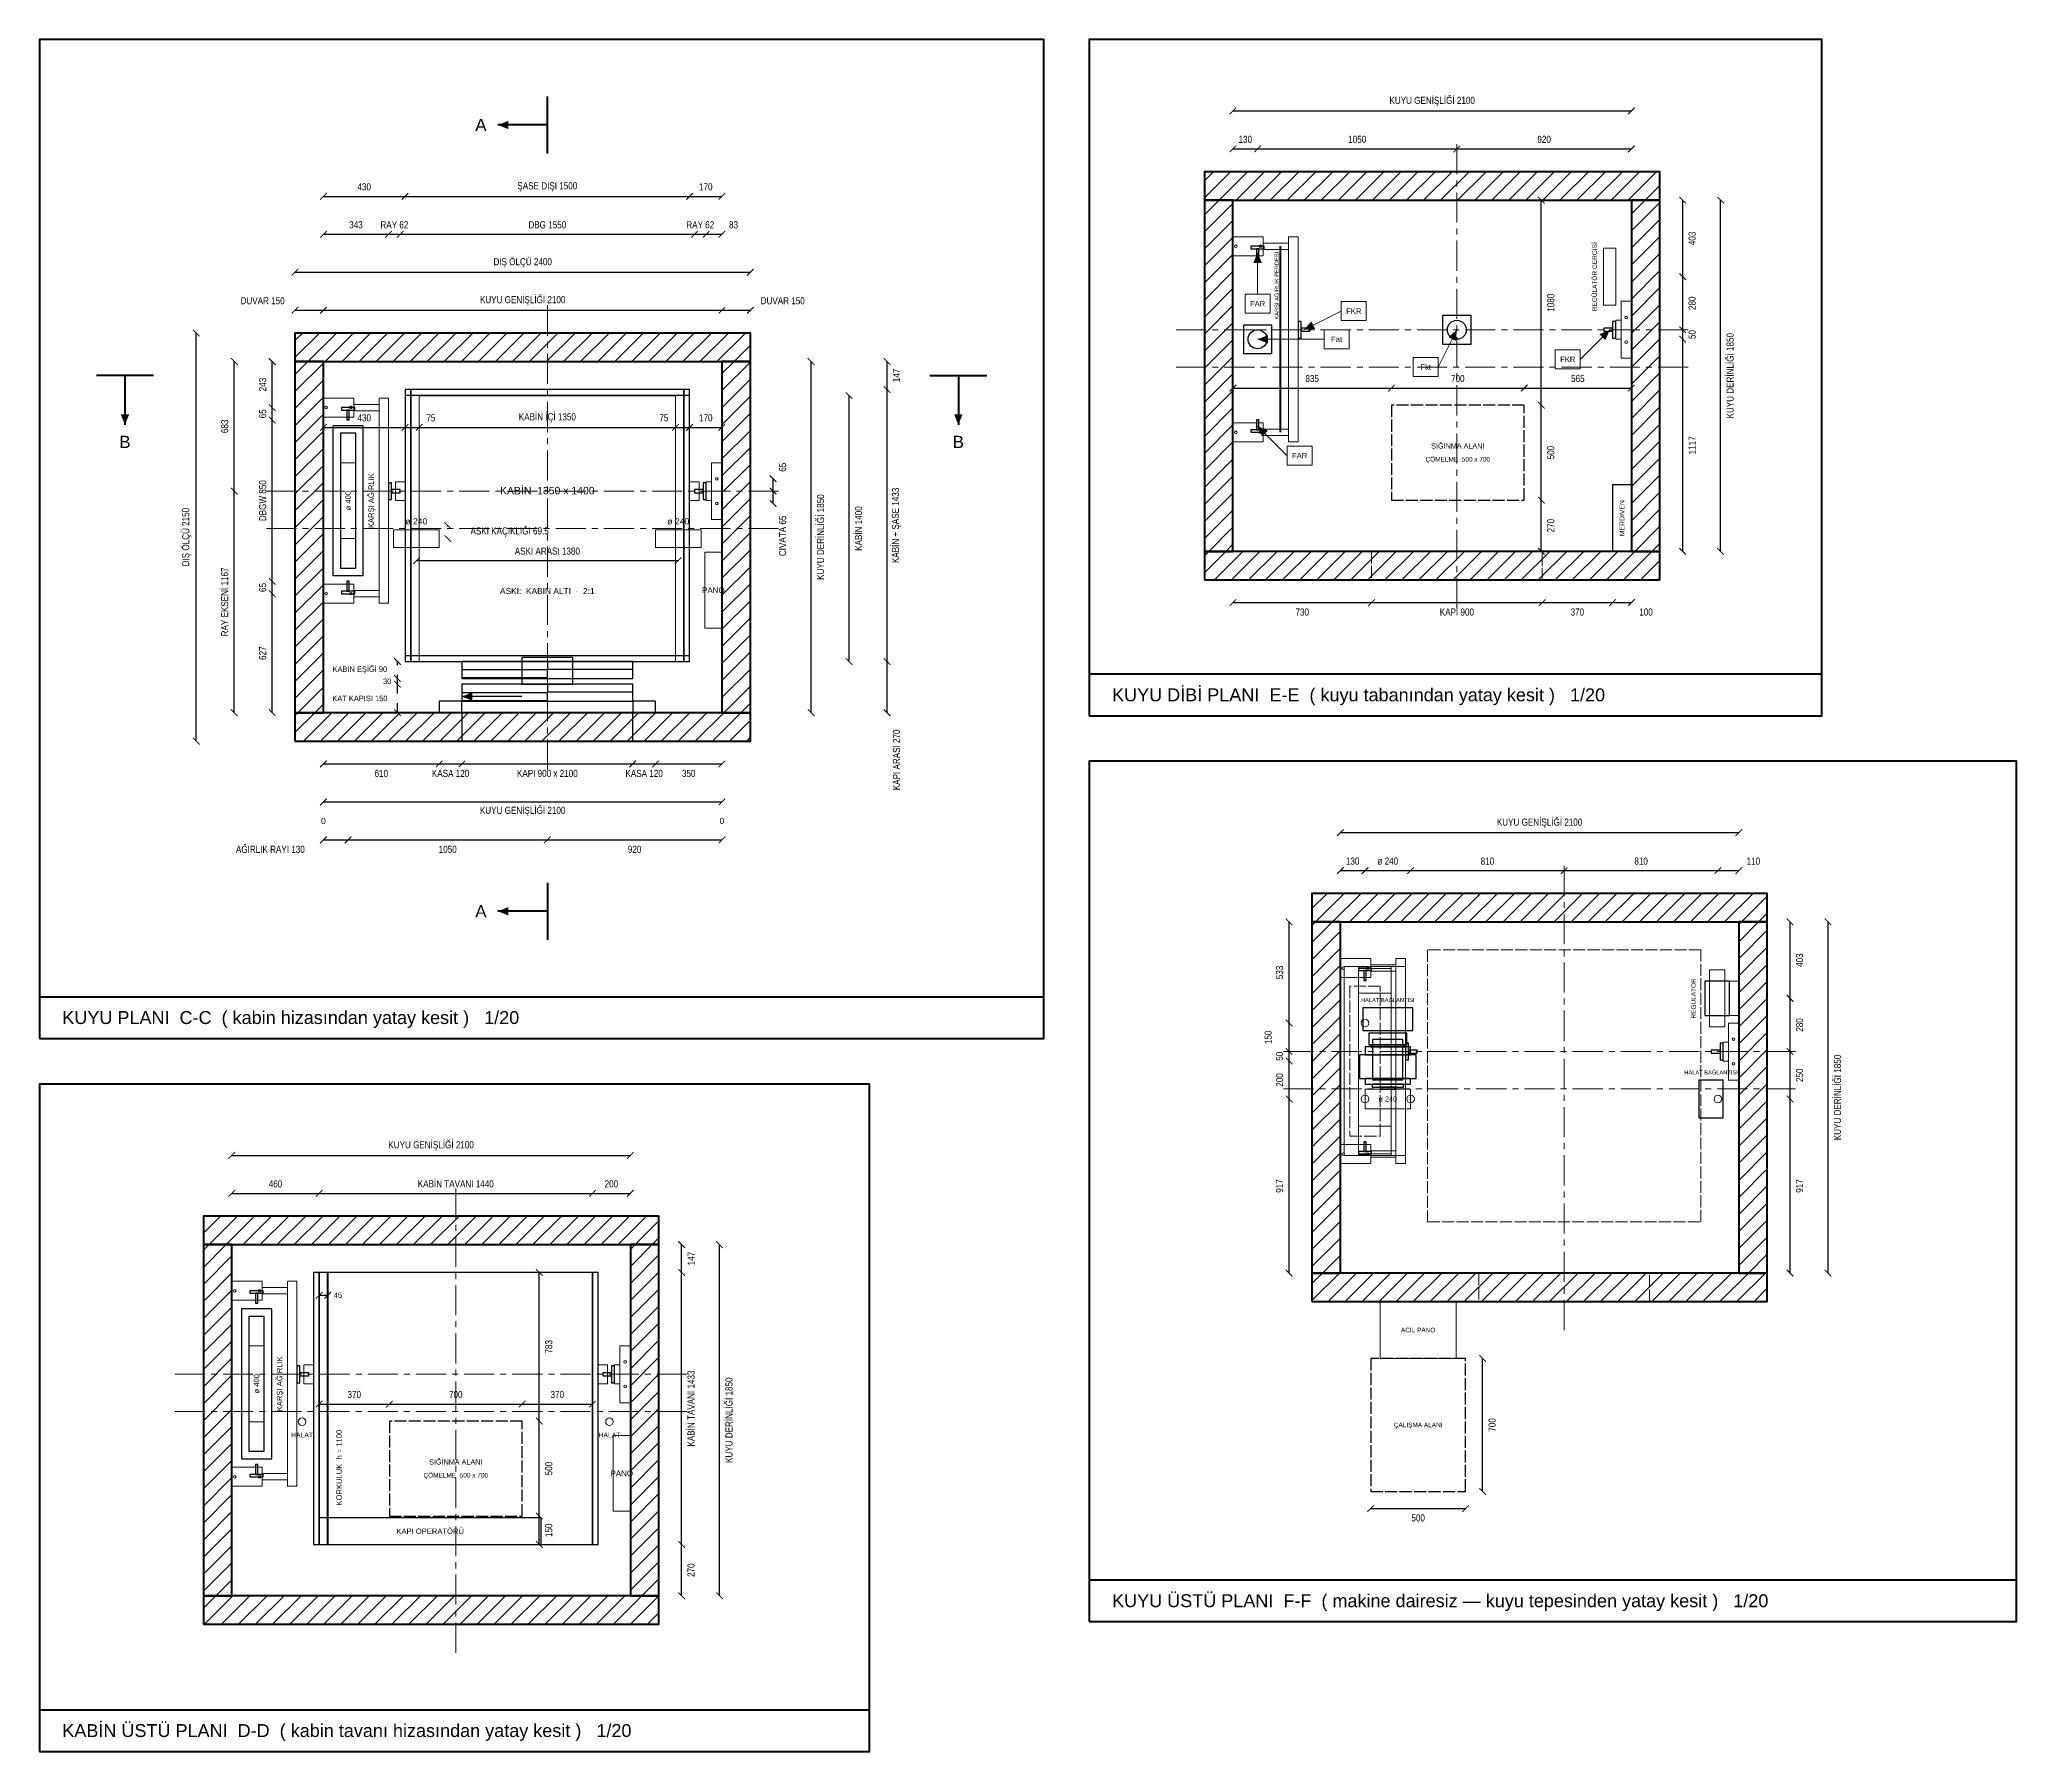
# Model space of a CAD drawing. Header units: millimetres. Extents: x -4216 to -974, y 1159 to 1759.
# Drawn here: x -3538 to -3017, y 1299 to 1749 of the extents above; entities that cross this region are included whole.
import ezdxf
from ezdxf.enums import TextEntityAlignment as Align

# ---------------------------------------------------------------- set-up
doc = ezdxf.new("R2010")
doc.units = ezdxf.units.MM
doc.linetypes.add('CENTER', pattern=[5.08, 3.175, -0.635, 0.635, -0.635])
doc.linetypes.add('DASHED', pattern=[1.524, 1.27, -0.254])
for name, color, linetype, lineweight in [('AGIRLIK', 30, 'Continuous', 30), ('BAGLANTI', 8, 'Continuous', 25), ('CERCEVE', 7, 'Continuous', 40), ('CIVATA', 3, 'Continuous', 13), ('EKSEN', 1, 'CENTER', 13), ('GIZLI', 8, 'DASHED', 13), ('KABIN', 7, 'Continuous', 30), ('KABIN-IC', 6, 'Continuous', 20), ('KAPI', 30, 'Continuous', 30), ('KASNAK', 90, 'Continuous', 20), ('KESIT', 7, 'Continuous', 50), ('KONSOL', 3, 'Continuous', 18), ('KORKULUK', 6, 'Continuous', 50), ('KUYU-DUVAR', 7, 'Continuous', 50), ('KUYU-IC', 7, 'Continuous', 25), ('MAKINE', 5, 'Continuous', 30), ('MERDIVEN', 32, 'Continuous', 25), ('OLCU', 5, 'Continuous', 13), ('PANO', 150, 'Continuous', 20), ('PATEN', 200, 'Continuous', 20), ('PERDE', 6, 'Continuous', 50), ('RAY', 3, 'Continuous', 25), ('SASE', 6, 'Continuous', 30), ('SIGINMA', 3, 'DASHED', 25), ('TAMPON', 200, 'Continuous', 25), ('TARAMA', 8, 'Continuous', 13), ('YAZI', 7, 'Continuous', 0), ('YUK', 1, 'Continuous', 18)]:
    doc.layers.add(name, color=color, linetype=linetype, lineweight=lineweight)
doc.styles.add('ASANSOR', font='arial.ttf')
doc.styles.add('OpenSansCondensed-Light', font='OpenSansCondensed-Light.ttf')
doc.dimstyles.new('EZDXF', dxfattribs={"dimtxt": 0.25, "dimasz": 0.175, "dimexe": 0.375, "dimexo": 0.125, "dimgap": 0.1, "dimtad": 1, "dimlfac": 100, "dimzin": 12, "dimdsep": 46, "dimtxsty": 'OpenSansCondensed-Light', "dimblk": 'ARCHTICK', "dimcen": 2.5, "dimazin": 3, "dimtfac": 0.5, "dimtmove": 2, "dimatfit": 3})

# ---------------------------------------------------------------- blocks, each defined once
blk = doc.blocks.new('_ARCHTICK')
at = {"color": 0, "linetype": 'BYBLOCK', "const_width": 0.15}
blk.add_lwpolyline([(-0.5, -0.5), (0.5, 0.5)], dxfattribs=at)
blk = doc.blocks.new('*D59')
at = {"color": 0}
blk.add_line((-150, 2120), (0, 2120), dxfattribs=at)
at = {"layer": 'Defpoints'}
for p in [(-150, 2120), (-150, 0), (0, 0)]:
    blk.add_point(p, dxfattribs=at)
at = {"layer": 'OLCU', "color": 0, "xscale": 35, "yscale": 35, "rotation": 180}
blk.add_blockref('_ARCHTICK', (-150, 2120), dxfattribs=at)
at = {"layer": 'OLCU', "color": 0, "xscale": 35, "yscale": 35}
blk.add_blockref('_ARCHTICK', (0, 2120), dxfattribs=at)
at = {"layer": 'OLCU', "color": 5, "insert": (-320.4, 2170), "char_height": 37.23, "attachment_point": 5, "style": 'OpenSansCondensed-Light'}
blk.add_mtext('DUVAR 150', dxfattribs=at)
blk = doc.blocks.new('*D61')
at = {"color": 0}
blk.add_line((2100, 2120), (2250, 2120), dxfattribs=at)
at = {"layer": 'Defpoints'}
for p in [(2100, 2120), (2100, 0), (2250, 0)]:
    blk.add_point(p, dxfattribs=at)
at = {"layer": 'OLCU', "color": 0, "xscale": 35, "yscale": 35, "rotation": 180}
blk.add_blockref('_ARCHTICK', (2100, 2120), dxfattribs=at)
at = {"layer": 'OLCU', "color": 0, "xscale": 35, "yscale": 35}
blk.add_blockref('_ARCHTICK', (2250, 2120), dxfattribs=at)
at = {"layer": 'OLCU', "color": 5, "insert": (2420.4, 2170), "char_height": 37.23, "attachment_point": 5, "style": 'OpenSansCondensed-Light'}
blk.add_mtext('DUVAR 150', dxfattribs=at)
blk = doc.blocks.new('*D63')
at = {"color": 0}
blk.add_line((0, 2520), (343, 2520), dxfattribs=at)
at = {"layer": 'Defpoints'}
for p in [(0, 2520), (0, 0), (343, 0)]:
    blk.add_point(p, dxfattribs=at)
at = {"layer": 'OLCU', "color": 0, "xscale": 35, "yscale": 35, "rotation": 180}
blk.add_blockref('_ARCHTICK', (0, 2520), dxfattribs=at)
at = {"layer": 'OLCU', "color": 0, "xscale": 35, "yscale": 35}
blk.add_blockref('_ARCHTICK', (343, 2520), dxfattribs=at)
at = {"layer": 'OLCU', "color": 5, "insert": (171.5, 2570), "char_height": 37.23, "attachment_point": 5, "style": 'OpenSansCondensed-Light'}
blk.add_mtext('343', dxfattribs=at)
blk = doc.blocks.new('*D77')
at = {"color": 0}
blk.add_line((0, -670), (130, -670), dxfattribs=at)
at = {"layer": 'Defpoints'}
for p in [(0, 0), (130, 0), (0, -670)]:
    blk.add_point(p, dxfattribs=at)
at = {"layer": 'OLCU', "color": 0, "xscale": 35, "yscale": 35, "rotation": 180}
blk.add_blockref('_ARCHTICK', (0, -670), dxfattribs=at)
at = {"layer": 'OLCU', "color": 0, "xscale": 35, "yscale": 35}
blk.add_blockref('_ARCHTICK', (130, -670), dxfattribs=at)
at = {"layer": 'OLCU', "color": 5, "insert": (-279.6, -720), "char_height": 37.232, "attachment_point": 5, "style": 'OpenSansCondensed-Light'}
blk.add_mtext('AĞIRLIK RAYI 130', dxfattribs=at)
blk = doc.blocks.new('*D80')
at = {"color": 0}
blk.add_line((-270, 0), (-270, 627), dxfattribs=at)
at = {"layer": 'Defpoints'}
for p in [(0, 627), (-270, 0), (0, 0)]:
    blk.add_point(p, dxfattribs=at)
at = {"layer": 'OLCU', "color": 0, "xscale": 35, "yscale": 35}
for p, rotation in [((-270, 627), 90), ((-270, 0), 270)]:
    blk.add_blockref('_ARCHTICK', p, dxfattribs=dict(at, rotation=rotation))
at = {"layer": 'OLCU', "color": 5, "insert": (-320, 313.5), "char_height": 37.23, "attachment_point": 5, "rotation": 90, "style": 'OpenSansCondensed-Light'}
blk.add_mtext('627', dxfattribs=at)
blk = doc.blocks.new('*D81')
at = {"color": 0}
blk.add_line((-270, 627), (-270, 692), dxfattribs=at)
at = {"layer": 'Defpoints'}
for p in [(-270, 627), (0, 692), (0, 627)]:
    blk.add_point(p, dxfattribs=at)
at = {"layer": 'OLCU', "color": 0, "xscale": 35, "yscale": 35}
for p, rotation in [((-270, 692), 270), ((-270, 627), 90)]:
    blk.add_blockref('_ARCHTICK', p, dxfattribs=dict(at, rotation=rotation))
at = {"layer": 'OLCU', "color": 5, "insert": (-320, 659.5), "char_height": 37.23, "attachment_point": 5, "rotation": 90, "style": 'OpenSansCondensed-Light'}
blk.add_mtext('65', dxfattribs=at)
blk = doc.blocks.new('*D83')
at = {"color": 0}
blk.add_line((-270, 1542), (-270, 1607), dxfattribs=at)
at = {"layer": 'Defpoints'}
for p in [(0, 1607), (-270, 1542), (0, 1542)]:
    blk.add_point(p, dxfattribs=at)
at = {"layer": 'OLCU', "color": 0, "xscale": 35, "yscale": 35}
for p, rotation in [((-270, 1607), 270), ((-270, 1542), 90)]:
    blk.add_blockref('_ARCHTICK', p, dxfattribs=dict(at, rotation=rotation))
at = {"layer": 'OLCU', "color": 5, "insert": (-320, 1574.5), "char_height": 37.23, "attachment_point": 5, "rotation": 90, "style": 'OpenSansCondensed-Light'}
blk.add_mtext('65', dxfattribs=at)
blk = doc.blocks.new('*D84')
at = {"color": 0}
blk.add_line((-270, 1607), (-270, 1850), dxfattribs=at)
at = {"layer": 'Defpoints'}
for p in [(0, 1850), (-270, 1607), (0, 1607)]:
    blk.add_point(p, dxfattribs=at)
at = {"layer": 'OLCU', "color": 0, "xscale": 35, "yscale": 35}
for p, rotation in [((-270, 1850), 90), ((-270, 1607), 270)]:
    blk.add_blockref('_ARCHTICK', p, dxfattribs=dict(at, rotation=rotation))
at = {"layer": 'OLCU', "color": 5, "insert": (-320, 1728.5), "char_height": 37.23, "attachment_point": 5, "rotation": 90, "style": 'OpenSansCondensed-Light'}
blk.add_mtext('243', dxfattribs=at)
blk = doc.blocks.new('*D85')
at = {"color": 0}
blk.add_line((-470, 0), (-470, 1167), dxfattribs=at)
at = {"layer": 'Defpoints'}
for p in [(0, 1167), (-470, 0), (0, 0)]:
    blk.add_point(p, dxfattribs=at)
at = {"layer": 'OLCU', "color": 0, "xscale": 35, "yscale": 35}
for p, rotation in [((-470, 1167), 90), ((-470, 0), 270)]:
    blk.add_blockref('_ARCHTICK', p, dxfattribs=dict(at, rotation=rotation))
at = {"layer": 'OLCU', "color": 5, "insert": (-520, 583.5), "char_height": 37.232, "attachment_point": 5, "rotation": 90, "style": 'OpenSansCondensed-Light'}
blk.add_mtext('RAY EKSENİ 1167', dxfattribs=at)
blk = doc.blocks.new('*D86')
at = {"color": 0}
blk.add_line((-470, 1167), (-470, 1850), dxfattribs=at)
at = {"layer": 'Defpoints'}
for p in [(0, 1850), (-470, 1167), (0, 1167)]:
    blk.add_point(p, dxfattribs=at)
at = {"layer": 'OLCU', "color": 0, "xscale": 35, "yscale": 35}
for p, rotation in [((-470, 1850), 90), ((-470, 1167), 270)]:
    blk.add_blockref('_ARCHTICK', p, dxfattribs=dict(at, rotation=rotation))
at = {"layer": 'OLCU', "color": 5, "insert": (-520, 1508.5), "char_height": 37.23, "attachment_point": 5, "rotation": 90, "style": 'OpenSansCondensed-Light'}
blk.add_mtext('683', dxfattribs=at)
blk = doc.blocks.new('*D88')
at = {"color": 0}
blk.add_line((2370, 1102), (2370, 1167), dxfattribs=at)
at = {"layer": 'Defpoints'}
for p in [(0, 1167), (0, 1102), (2370, 1102)]:
    blk.add_point(p, dxfattribs=at)
at = {"layer": 'OLCU', "color": 0, "xscale": 35, "yscale": 35}
for p, rotation in [((2370, 1167), 270), ((2370, 1102), 90)]:
    blk.add_blockref('_ARCHTICK', p, dxfattribs=dict(at, rotation=rotation))
at = {"layer": 'OLCU', "color": 5, "insert": (2420, 931.6), "char_height": 37.23, "attachment_point": 5, "rotation": 90, "style": 'OpenSansCondensed-Light'}
blk.add_mtext('CIVATA 65', dxfattribs=at)
blk = doc.blocks.new('*D92')
at = {"color": 0}
blk.add_line((2970, 0), (2970, 270), dxfattribs=at)
at = {"layer": 'Defpoints'}
for p in [(0, 270), (0, 0), (2970, 0)]:
    blk.add_point(p, dxfattribs=at)
at = {"layer": 'OLCU', "color": 0, "xscale": 35, "yscale": 35}
for p, rotation in [((2970, 270), 90), ((2970, 0), 270)]:
    blk.add_blockref('_ARCHTICK', p, dxfattribs=dict(at, rotation=rotation))
at = {"layer": 'OLCU', "color": 5, "insert": (3020, -248.4), "char_height": 37.232, "attachment_point": 5, "rotation": 90, "style": 'OpenSansCondensed-Light'}
blk.add_mtext('KAPI ARASI 270', dxfattribs=at)
blk = doc.blocks.new('*D93')
at = {"color": 0}
blk.add_line((2970, 270), (2970, 1703), dxfattribs=at)
at = {"layer": 'Defpoints'}
for p in [(0, 1703), (0, 270), (2970, 270)]:
    blk.add_point(p, dxfattribs=at)
at = {"layer": 'OLCU', "color": 0, "xscale": 35, "yscale": 35}
for p, rotation in [((2970, 1703), 90), ((2970, 270), 270)]:
    blk.add_blockref('_ARCHTICK', p, dxfattribs=dict(at, rotation=rotation))
at = {"layer": 'OLCU', "color": 5, "insert": (3020, 986.5), "char_height": 37.232, "attachment_point": 5, "rotation": 90, "style": 'OpenSansCondensed-Light'}
blk.add_mtext('KABİN + ŞASE 1433', dxfattribs=at)
blk = doc.blocks.new('*D94')
at = {"color": 0}
blk.add_line((2970, 1703), (2970, 1850), dxfattribs=at)
at = {"layer": 'Defpoints'}
for p in [(0, 1850), (0, 1703), (2970, 1703)]:
    blk.add_point(p, dxfattribs=at)
at = {"layer": 'OLCU', "color": 0, "xscale": 35, "yscale": 35}
for p, rotation in [((2970, 1850), 90), ((2970, 1703), 270)]:
    blk.add_blockref('_ARCHTICK', p, dxfattribs=dict(at, rotation=rotation))
at = {"layer": 'OLCU', "color": 5, "insert": (3020, 1776.5), "char_height": 37.23, "attachment_point": 5, "rotation": 90, "style": 'OpenSansCondensed-Light'}
blk.add_mtext('147', dxfattribs=at)
blk = doc.blocks.new('*D100')
at = {"color": 0}
for p, q in [((390, 100.57), (390, 150)), ((390, 0), (390, 49.43))]:
    blk.add_line(p, q, dxfattribs=at)
at = {"layer": 'Defpoints'}
for p in [(0, 150), (0, 0), (390, 0)]:
    blk.add_point(p, dxfattribs=at)
at = {"layer": 'OLCU', "color": 0, "xscale": 35, "yscale": 35}
for p, rotation in [((390, 150), 90), ((390, 0), 270)]:
    blk.add_blockref('_ARCHTICK', p, dxfattribs=dict(at, rotation=rotation))
at = {"layer": 'OLCU', "color": 5, "insert": (192, 75), "char_height": 28.64, "attachment_point": 5, "style": 'OpenSansCondensed-Light'}
blk.add_mtext('KAT KAPISI 150', dxfattribs=at)
blk = doc.blocks.new('*D101')
at = {"color": 0}
blk.add_line((390, 150), (390, 180), dxfattribs=at)
at = {"layer": 'Defpoints'}
for p in [(0, 180), (0, 150), (390, 150)]:
    blk.add_point(p, dxfattribs=at)
at = {"layer": 'OLCU', "color": 0, "xscale": 35, "yscale": 35}
for p, rotation in [((390, 180), 270), ((390, 150), 90)]:
    blk.add_blockref('_ARCHTICK', p, dxfattribs=dict(at, rotation=rotation))
at = {"layer": 'OLCU', "color": 5, "insert": (336, 165), "char_height": 28.6, "attachment_point": 5, "style": 'OpenSansCondensed-Light'}
blk.add_mtext('30', dxfattribs=at)
blk = doc.blocks.new('*D102')
at = {"color": 0}
for p, q in [((390, 250.57), (390, 270)), ((390, 180), (390, 199.43))]:
    blk.add_line(p, q, dxfattribs=at)
at = {"layer": 'Defpoints'}
for p in [(0, 270), (0, 180), (390, 180)]:
    blk.add_point(p, dxfattribs=at)
at = {"layer": 'OLCU', "color": 0, "xscale": 35, "yscale": 35}
for p, rotation in [((390, 270), 90), ((390, 180), 270)]:
    blk.add_blockref('_ARCHTICK', p, dxfattribs=dict(at, rotation=rotation))
at = {"layer": 'OLCU', "color": 5, "insert": (192, 225), "char_height": 28.64, "attachment_point": 5, "style": 'OpenSansCondensed-Light'}
blk.add_mtext('KABİN EŞİĞİ 90', dxfattribs=at)
blk = doc.blocks.new('*D104')
at = {"color": 0}
for p, q in [((655, 981.616), (655, 986.5)), ((655, 917), (655, 921.884))]:
    blk.add_line(p, q, dxfattribs=at)
at = {"layer": 'Defpoints'}
for p in [(0, 986.5), (0, 917), (655, 917)]:
    blk.add_point(p, dxfattribs=at)
at = {"layer": 'OLCU', "color": 0, "xscale": 35, "yscale": 35}
for p, rotation in [((655, 986.5), 270), ((655, 917), 90)]:
    blk.add_blockref('_ARCHTICK', p, dxfattribs=dict(at, rotation=rotation))
at = {"layer": 'OLCU', "color": 5, "insert": (981.4, 951.75), "char_height": 37.232, "attachment_point": 5, "style": 'OpenSansCondensed-Light'}
blk.add_mtext('ASKI KAÇIKLIĞI 69.5', dxfattribs=at)
blk = doc.blocks.new('*D110')
at = {"color": 0}
blk.add_line((2370, 270), (2370, 1703), dxfattribs=at)
at = {"layer": 'Defpoints'}
for p in [(0, 1703), (0, 270), (2370, 270)]:
    blk.add_point(p, dxfattribs=at)
at = {"layer": 'OLCU', "color": 0, "xscale": 35, "yscale": 35}
for p, rotation in [((2370, 1703), 90), ((2370, 270), 270)]:
    blk.add_blockref('_ARCHTICK', p, dxfattribs=dict(at, rotation=rotation))
at = {"layer": 'OLCU', "color": 5, "insert": (2420, 986.5), "char_height": 37.232, "attachment_point": 5, "rotation": 90, "style": 'OpenSansCondensed-Light'}
blk.add_mtext('KABİN TAVANI 1433', dxfattribs=at)
blk = doc.blocks.new('*D111')
at = {"color": 0}
blk.add_line((2370, 1703), (2370, 1850), dxfattribs=at)
at = {"layer": 'Defpoints'}
for p in [(0, 1850), (0, 1703), (2370, 1703)]:
    blk.add_point(p, dxfattribs=at)
at = {"layer": 'OLCU', "color": 0, "xscale": 35, "yscale": 35}
for p, rotation in [((2370, 1850), 90), ((2370, 1703), 270)]:
    blk.add_blockref('_ARCHTICK', p, dxfattribs=dict(at, rotation=rotation))
at = {"layer": 'OLCU', "color": 5, "insert": (2420, 1776.5), "char_height": 37.23, "attachment_point": 5, "rotation": 90, "style": 'OpenSansCondensed-Light'}
blk.add_mtext('147', dxfattribs=at)
blk = doc.blocks.new('*D119')
at = {"color": 0}
blk.add_line((1620, 920), (1620, 1703), dxfattribs=at)
at = {"layer": 'Defpoints'}
for p in [(0, 1703), (0, 920), (1620, 920)]:
    blk.add_point(p, dxfattribs=at)
at = {"layer": 'OLCU', "color": 0, "xscale": 35, "yscale": 35}
for p, rotation in [((1620, 1703), 90), ((1620, 920), 270)]:
    blk.add_blockref('_ARCHTICK', p, dxfattribs=dict(at, rotation=rotation))
at = {"layer": 'OLCU', "color": 5, "insert": (1670, 1311.5), "char_height": 37.23, "attachment_point": 5, "rotation": 90, "style": 'OpenSansCondensed-Light'}
blk.add_mtext('783', dxfattribs=at)
blk = doc.blocks.new('*D124')
at = {"color": 0}
blk.add_line((2370, 0), (2370, 1117), dxfattribs=at)
at = {"layer": 'Defpoints'}
for p in [(0, 1117), (0, 0), (2370, 0)]:
    blk.add_point(p, dxfattribs=at)
at = {"layer": 'OLCU', "color": 0, "xscale": 35, "yscale": 35}
for p, rotation in [((2370, 1117), 90), ((2370, 0), 270)]:
    blk.add_blockref('_ARCHTICK', p, dxfattribs=dict(at, rotation=rotation))
at = {"layer": 'OLCU', "color": 5, "insert": (2420, 558.5), "char_height": 37.23, "attachment_point": 5, "rotation": 90, "style": 'OpenSansCondensed-Light'}
blk.add_mtext('1117', dxfattribs=at)
blk = doc.blocks.new('*D127')
at = {"color": 0}
blk.add_line((2370, 1447), (2370, 1850), dxfattribs=at)
at = {"layer": 'Defpoints'}
for p in [(0, 1850), (0, 1447), (2370, 1447)]:
    blk.add_point(p, dxfattribs=at)
at = {"layer": 'OLCU', "color": 0, "xscale": 35, "yscale": 35}
for p, rotation in [((2370, 1850), 90), ((2370, 1447), 270)]:
    blk.add_blockref('_ARCHTICK', p, dxfattribs=dict(at, rotation=rotation))
at = {"layer": 'OLCU', "color": 5, "insert": (2420, 1648.5), "char_height": 37.23, "attachment_point": 5, "rotation": 90, "style": 'OpenSansCondensed-Light'}
blk.add_mtext('403', dxfattribs=at)
blk = doc.blocks.new('*D133')
at = {"color": 0}
blk.add_line((0, 860), (835, 860), dxfattribs=at)
at = {"layer": 'Defpoints'}
for p in [(0, 860), (0, 0), (835, 0)]:
    blk.add_point(p, dxfattribs=at)
at = {"layer": 'OLCU', "color": 0, "xscale": 35, "yscale": 35, "rotation": 180}
blk.add_blockref('_ARCHTICK', (0, 860), dxfattribs=at)
at = {"layer": 'OLCU', "color": 0, "xscale": 35, "yscale": 35}
blk.add_blockref('_ARCHTICK', (835, 860), dxfattribs=at)
at = {"layer": 'OLCU', "color": 5, "insert": (417.5, 910), "char_height": 37.23, "attachment_point": 5, "style": 'OpenSansCondensed-Light'}
blk.add_mtext('835', dxfattribs=at)
blk = doc.blocks.new('*D135')
at = {"color": 0}
blk.add_line((1535, 860), (2100, 860), dxfattribs=at)
at = {"layer": 'Defpoints'}
for p in [(1535, 860), (1535, 0), (2100, 0)]:
    blk.add_point(p, dxfattribs=at)
at = {"layer": 'OLCU', "color": 0, "xscale": 35, "yscale": 35, "rotation": 180}
blk.add_blockref('_ARCHTICK', (1535, 860), dxfattribs=at)
at = {"layer": 'OLCU', "color": 0, "xscale": 35, "yscale": 35}
blk.add_blockref('_ARCHTICK', (2100, 860), dxfattribs=at)
at = {"layer": 'OLCU', "color": 5, "insert": (1817.5, 910), "char_height": 37.23, "attachment_point": 5, "style": 'OpenSansCondensed-Light'}
blk.add_mtext('565', dxfattribs=at)
blk = doc.blocks.new('*D145')
at = {"color": 0}
blk.add_line((2370, 0), (2370, 917), dxfattribs=at)
at = {"layer": 'Defpoints'}
for p in [(0, 917), (0, 0), (2370, 0)]:
    blk.add_point(p, dxfattribs=at)
at = {"layer": 'OLCU', "color": 0, "xscale": 35, "yscale": 35}
for p, rotation in [((2370, 917), 90), ((2370, 0), 270)]:
    blk.add_blockref('_ARCHTICK', p, dxfattribs=dict(at, rotation=rotation))
at = {"layer": 'OLCU', "color": 5, "insert": (2420, 458.5), "char_height": 37.23, "attachment_point": 5, "rotation": 90, "style": 'OpenSansCondensed-Light'}
blk.add_mtext('917', dxfattribs=at)
blk = doc.blocks.new('*D148')
at = {"color": 0}
blk.add_line((2370, 1447), (2370, 1850), dxfattribs=at)
at = {"layer": 'Defpoints'}
for p in [(0, 1850), (0, 1447), (2370, 1447)]:
    blk.add_point(p, dxfattribs=at)
at = {"layer": 'OLCU', "color": 0, "xscale": 35, "yscale": 35}
for p, rotation in [((2370, 1850), 90), ((2370, 1447), 270)]:
    blk.add_blockref('_ARCHTICK', p, dxfattribs=dict(at, rotation=rotation))
at = {"layer": 'OLCU', "color": 5, "insert": (2420, 1648.5), "char_height": 37.23, "attachment_point": 5, "rotation": 90, "style": 'OpenSansCondensed-Light'}
blk.add_mtext('403', dxfattribs=at)
blk = doc.blocks.new('*D150')
at = {"color": 0}
blk.add_line((-270, 0), (-270, 917), dxfattribs=at)
at = {"layer": 'Defpoints'}
for p in [(0, 917), (-270, 0), (0, 0)]:
    blk.add_point(p, dxfattribs=at)
at = {"layer": 'OLCU', "color": 0, "xscale": 35, "yscale": 35}
for p, rotation in [((-270, 917), 90), ((-270, 0), 270)]:
    blk.add_blockref('_ARCHTICK', p, dxfattribs=dict(at, rotation=rotation))
at = {"layer": 'OLCU', "color": 5, "insert": (-320, 458.5), "char_height": 37.23, "attachment_point": 5, "rotation": 90, "style": 'OpenSansCondensed-Light'}
blk.add_mtext('917', dxfattribs=at)
blk = doc.blocks.new('*D154')
at = {"color": 0}
blk.add_line((-270, 1317), (-270, 1850), dxfattribs=at)
at = {"layer": 'Defpoints'}
for p in [(0, 1850), (-270, 1317), (0, 1317)]:
    blk.add_point(p, dxfattribs=at)
at = {"layer": 'OLCU', "color": 0, "xscale": 35, "yscale": 35}
for p, rotation in [((-270, 1850), 90), ((-270, 1317), 270)]:
    blk.add_blockref('_ARCHTICK', p, dxfattribs=dict(at, rotation=rotation))
at = {"layer": 'OLCU', "color": 5, "insert": (-320, 1583.5), "char_height": 37.23, "attachment_point": 5, "rotation": 90, "style": 'OpenSansCondensed-Light'}
blk.add_mtext('533', dxfattribs=at)
blk = doc.blocks.new('CIZIM_KUYU_PLANI', base_point=(-1496, -1716))
at = {"layer": 'TARAMA'}
h = blk.add_hatch(dxfattribs=at)
h.set_pattern_fill('ANSI31', scale=20)
h.paths.add_polyline_path([(-150, 1850), (2250, 1850), (2250, 2000), (-150, 2000)])
h = blk.add_hatch(dxfattribs=at)
h.set_pattern_fill('ANSI31', scale=20)
h.paths.add_polyline_path([(-150, 0), (0, 0), (0, 1850), (-150, 1850)])
h = blk.add_hatch(dxfattribs=at)
h.set_pattern_fill('ANSI31', scale=20)
h.paths.add_polyline_path([(2100, 0), (2250, 0), (2250, 1850), (2100, 1850)])
h = blk.add_hatch(dxfattribs=at)
h.set_pattern_fill('ANSI31', scale=20)
h.paths.add_polyline_path([(-150, -150), (2250, -150), (2250, 0), (-150, 0)])
at = {"layer": 'AGIRLIK', "ltscale": 50}
for points in [[(50, 722), (210, 722), (210, 1512), (50, 1512)], [(90, 762), (170, 762), (170, 1472), (90, 1472)]]:
    blk.add_lwpolyline(points, close=True, dxfattribs=at)
at = {"layer": 'CERCEVE', "ltscale": 50}
blk.add_line((-1496, -1496), (3796, -1496), dxfattribs=at)
blk.add_lwpolyline([(-1496, -1716), (3796, -1716), (3796, 3546), (-1496, 3546)], close=True, dxfattribs=at)
at = {"layer": 'CIVATA', "ltscale": 50}
for centre in [(15, 1607), (145, 1607), (2072.5, 1232), (2072.5, 1102), (15, 627), (145, 627)]:
    blk.add_circle(centre, 7, dxfattribs=at)
at = {"layer": 'EKSEN', "linetype": 'CENTER', "ltscale": 50}
for p, q in [((1180, -300), (1180, 2150)), ((-300, 1167), (2400, 1167)), ((-300, 970), (2400, 970))]:
    blk.add_line(p, q, dxfattribs=at)
at = {"layer": 'KABIN', "ltscale": 50}
for points in [[(460, 270), (1900, 270), (1900, 1703), (460, 1703)], [(730, 180), (1630, 180), (1630, 270), (730, 270)], [(1045, 150), (1315, 150), (1315, 290), (1045, 290)]]:
    blk.add_lwpolyline(points, close=True, dxfattribs=at)
at = {"layer": 'KABIN-IC', "ltscale": 50}
blk.add_lwpolyline([(505, 270), (1855, 270), (1855, 1670), (505, 1670)], close=True, dxfattribs=at)
at = {"layer": 'KAPI'}
blk.add_line((1045, 85), (730, 85), dxfattribs=at)
at = {"layer": 'KAPI', "ltscale": 50}
for points in [[(730, 185), (1180, 185), (1180, 225), (730, 225)], [(1180, 230), (1630, 230), (1630, 270), (1180, 270)], [(730, 60), (1630, 60), (1630, 150), (730, 150)], [(730, 65), (1180, 65), (1180, 105), (730, 105)], [(1180, 110), (1630, 110), (1630, 150), (1180, 150)], [(610, 0), (730, 0), (730, 60), (610, 60)], [(730, -150), (1630, -150), (1630, 0), (730, 0)], [(1630, 0), (1750, 0), (1750, 60), (1630, 60)]]:
    blk.add_lwpolyline(points, close=True, dxfattribs=at)
at = {"layer": 'KAPI'}
blk.add_solid([(730, 85), (785, 63), (785, 107)], dxfattribs=at)
at = {"layer": 'KASNAK', "ltscale": 50}
for points in [[(90, 917), (170, 917), (170, 1317), (90, 1317)], [(370, 871), (610, 871), (610, 963), (370, 963)], [(1750, 871), (1990, 871), (1990, 963), (1750, 963)]]:
    blk.add_lwpolyline(points, close=True, dxfattribs=at)
at = {"layer": 'KESIT', "ltscale": 50}
for p, q in [((1180, 2946), (1180, 3246)), ((-896, 1776.5), (-1196, 1776.5)), ((3196, 1776.5), (3496, 1776.5)), ((1180, -896), (1180, -1196))]:
    blk.add_line(p, q, dxfattribs=at)
at = {"layer": 'KESIT'}
for p, q in [((1180, 3096), (920, 3096)), ((-1046, 1776.5), (-1046, 1516.5)), ((3346, 1776.5), (3346, 1516.5)), ((1180, -1046), (920, -1046))]:
    blk.add_line(p, q, dxfattribs=at)
for points in [[(920, 3096), (975, 3074), (975, 3118)], [(-1046, 1516.5), (-1024, 1571.5), (-1068, 1571.5)], [(3346, 1516.5), (3368, 1571.5), (3324, 1571.5)], [(920, -1046), (975, -1068), (975, -1024)]]:
    blk.add_solid(points, dxfattribs=at)
at = {"layer": 'KONSOL', "ltscale": 50}
for points in [[(0, 1557), (160, 1557), (160, 1657), (0, 1657)], [(160, 1590.33333), (293, 1590.33333), (293, 1623.66667), (160, 1623.66667)], [(293, 577), (343, 577), (343, 1657), (293, 1657)], [(2045, 1017), (2100, 1017), (2100, 1317), (2045, 1317)], [(2017, 1117), (2045, 1117), (2045, 1217), (2017, 1217)], [(0, 577), (160, 577), (160, 677), (0, 677)], [(160, 610.33333), (293, 610.33333), (293, 643.66667), (160, 643.66667)]]:
    blk.add_lwpolyline(points, close=True, dxfattribs=at)
at = {"layer": 'KUYU-DUVAR', "ltscale": 50}
for points in [[(-150, 1850), (2250, 1850), (2250, 2000), (-150, 2000)], [(-150, 0), (0, 0), (0, 1850), (-150, 1850)], [(2100, 0), (2250, 0), (2250, 1850), (2100, 1850)], [(-150, -150), (2250, -150), (2250, 0), (-150, 0)]]:
    blk.add_lwpolyline(points, close=True, dxfattribs=at)
at = {"layer": 'KUYU-IC', "ltscale": 50}
blk.add_lwpolyline([(0, 0), (2100, 0), (2100, 1850), (0, 1850)], close=True, dxfattribs=at)
at = {"layer": 'PANO', "ltscale": 50}
blk.add_lwpolyline([(2010, 445), (2100, 445), (2100, 845), (2010, 845)], close=True, dxfattribs=at)
at = {"layer": 'PATEN', "ltscale": 50}
for points in [[(380, 1117), (430, 1117), (430, 1217), (380, 1217)], [(1930, 1117), (1980, 1117), (1980, 1217), (1930, 1217)]]:
    blk.add_lwpolyline(points, close=True, dxfattribs=at)
at = {"layer": 'RAY', "ltscale": 50}
for points in [[(95, 1594.4), (165, 1594.4), (165, 1607), (95, 1607)], [(123.7, 1542), (136.3, 1542), (136.3, 1594.4), (123.7, 1594.4)], [(343, 1122.5), (359.02, 1122.5), (359.02, 1211.5), (343, 1211.5)], [(359.02, 1158.99), (405, 1158.99), (405, 1175.01), (359.02, 1175.01)], [(1955, 1158.99), (2000.98, 1158.99), (2000.98, 1175.01), (1955, 1175.01)], [(2000.98, 1122.5), (2017, 1122.5), (2017, 1211.5), (2000.98, 1211.5)], [(95, 627), (165, 627), (165, 639.6), (95, 639.6)], [(123.7, 639.6), (136.3, 639.6), (136.3, 692), (123.7, 692)]]:
    blk.add_lwpolyline(points, close=True, dxfattribs=at)
at = {"layer": 'SASE', "ltscale": 50}
for points in [[(430, 270), (460, 270), (460, 1703), (430, 1703)], [(430, 1673), (1930, 1673), (1930, 1703), (430, 1703)], [(1900, 270), (1930, 270), (1930, 1703), (1900, 1703)], [(430, 270), (1930, 270), (1930, 300), (430, 300)]]:
    blk.add_lwpolyline(points, close=True, dxfattribs=at)
at = {"layer": 'TARAMA', "ltscale": 50}
for points in [[(-150, 1850), (2250, 1850), (2250, 2000), (-150, 2000)], [(-150, 0), (0, 0), (0, 1850), (-150, 1850)], [(2100, 0), (2250, 0), (2250, 1850), (2100, 1850)], [(-150, -150), (2250, -150), (2250, 0), (-150, 0)]]:
    blk.add_lwpolyline(points, close=True, dxfattribs=at)
at = {"layer": 'CERCEVE', "style": 'ASANSOR'}
blk.add_text('KUYU PLANI  C-C  ( kabin hizasından yatay kesit )   1/20', height=68.02, dxfattribs=at).set_placement((-1376, -1606), align=Align.MIDDLE_LEFT)
at = {"layer": 'YAZI', "style": 'ASANSOR'}
for s, height, p in [('A', 64.44, (830, 3096)), ('B', 64.44, (-1046, 1426.5)), ('B', 64.44, (3346, 1426.5)), ('KABİN  1350 x 1400', 39.38, (1180, 1170)), ('ø 240', 32.22, (490, 1008)), ('ø 240', 32.22, (1870, 1008)), ('ASKI:  KABIN ALTI  ·  2:1', 31.504, (1180, 641)), ('PANO', 30.072, (2055, 645)), ('0', 32.22, (0, -570)), ('0', 32.22, (2100, -570)), ('A', 64.44, (830, -1046))]:
    blk.add_text(s, height=height, dxfattribs=at).set_placement(p, align=Align.MIDDLE_CENTER)
for s, p in [('KARŞI AĞIRLIK', (251.5, 1117)), ('ø 400', (130, 1117))]:
    blk.add_text(s, height=28.64, rotation=90, dxfattribs=at).set_placement(p, align=Align.MIDDLE_CENTER)
at = {"layer": 'OLCU'}
for base, p1, p2, location, text in [((430, 2720), (430, 0), (1930, 0), (1180, 2770), 'ŞASE DIŞI 1500'), ((0, 2720), (0, 0), (430, 0), (215, 2770), '430'), ((1930, 2720), (1930, 0), (2100, 0), (2015, 2770), '170'), ((343, 2520), (343, 0), (405, 0), (374, 2570), 'RAY 62'), ((405, 2520), (405, 0), (1955, 0), (1180, 2570), 'DBG 1550'), ((1955, 2520), (1955, 0), (2017, 0), (1986, 2570), 'RAY 62'), ((2017, 2520), (2017, 0), (2100, 0), (2161.2, 2570), '83'), ((-150, 2320), (-150, 0), (2250, 0), (1050, 2370), 'DIŞ ÖLÇÜ 2400'), ((0, 2120), (0, 0), (2100, 0), (1050, 2170), 'KUYU GENİŞLİĞİ 2100'), ((0, 1503), (0, 0), (430, 0), (215, 1553), '430'), ((430, 1503), (430, 0), (505, 0), (566.2, 1553), '75'), ((505, 1503), (505, 0), (1855, 0), (1180, 1553), 'KABİN İÇİ 1350'), ((1855, 1503), (1855, 0), (1930, 0), (1793.8, 1553), '75'), ((1930, 1503), (1930, 0), (2100, 0), (2015, 1553), '170'), ((490, 801), (490, 0), (1870, 0), (1180, 851), 'ASKI ARASI 1380'), ((0, -270), (0, 0), (610, 0), (305, -320), '610'), ((0, -470), (0, 0), (2100, 0), (1050, -520), 'KUYU GENİŞLİĞİ 2100'), ((130, -670), (130, 0), (1180, 0), (655, -720), '1050'), ((610, -270), (610, 0), (730, 0), (670, -320), 'KASA 120'), ((730, -270), (730, 0), (1630, 0), (1180, -320), 'KAPI 900 x 2100'), ((1180, -670), (1180, 0), (2100, 0), (1640, -720), '920'), ((1630, -270), (1630, 0), (1750, 0), (1690, -320), 'KASA 120'), ((1750, -270), (1750, 0), (2100, 0), (1925, -320), '350')]:
    blk.add_linear_dim(base=base, p1=p1, p2=p2, location=location, text=text, dimstyle='EZDXF', override={"dimtxt": 37.232, "dimasz": 35, "dimexe": 30, "dimexo": 25, "dimgap": 15, "dimse1": 1, "dimse2": 1, "dimclrt": 5, "dimtmove": 2}, dxfattribs=at).render()
for base, p1, p2, text, picture, middle in [((0, 2520), (0, 0), (343, 0), '343', '*D63', (171.5, 2570)), ((-150, 2120), (-150, 0), (0, 0), 'DUVAR 150', '*D59', (-320.4, 2170)), ((2100, 2120), (2100, 0), (2250, 0), 'DUVAR 150', '*D61', (2420.4, 2170)), ((0, -670), (0, 0), (130, 0), 'AĞIRLIK RAYI 130', '*D77', (-279.6, -720))]:
    dim = blk.add_linear_dim(base=base, p1=p1, p2=p2, text=text, dimstyle='EZDXF', override={"dimtxt": 37.232, "dimasz": 35, "dimexe": 30, "dimexo": 25, "dimgap": 15, "dimse1": 1, "dimse2": 1, "dimclrt": 5, "dimtmove": 2}, dxfattribs=at)
    dim.commit()
    dim.dimension.update_dxf_attribs({"geometry": picture, "text_midpoint": middle, "dimtype": 160})
for base, p1, p2, location, text in [((-670, -150), (0, -150), (0, 2000), (-720, 925), 'DIŞ ÖLÇÜ 2150'), ((2570, 0), (0, 0), (0, 1850), (2620, 925), 'KUYU DERİNLİĞİ 1850'), ((2770, 270), (0, 270), (0, 1670), (2820, 970), 'KABİN 1400'), ((-270, 692), (0, 692), (0, 1542), (-320, 1117), 'DBGW 850'), ((2370, 1167), (0, 1167), (0, 1232), (2420, 1293.2), '65')]:
    blk.add_linear_dim(base=base, p1=p1, p2=p2, angle=90, location=location, text=text, text_rotation=90, dimstyle='EZDXF', override={"dimtxt": 37.232, "dimasz": 35, "dimexe": 30, "dimexo": 25, "dimgap": 15, "dimse1": 1, "dimse2": 1, "dimclrt": 5, "dimtmove": 2}, dxfattribs=at).render()
for base, p1, p2, text, picture, middle in [((-470, 1167), (0, 1167), (0, 1850), '683', '*D86', (-520, 1508.5)), ((-270, 1607), (0, 1607), (0, 1850), '243', '*D84', (-320, 1728.5)), ((2970, 1703), (0, 1703), (0, 1850), '147', '*D94', (3020, 1776.5)), ((2970, 270), (0, 270), (0, 1703), 'KABİN + ŞASE 1433', '*D93', (3020, 986.5)), ((-270, 1542), (0, 1542), (0, 1607), '65', '*D83', (-320, 1574.5)), ((-470, 0), (0, 0), (0, 1167), 'RAY EKSENİ 1167', '*D85', (-520, 583.5)), ((2370, 1102), (0, 1102), (0, 1167), 'CIVATA 65', '*D88', (2420, 931.6)), ((-270, 627), (0, 627), (0, 692), '65', '*D81', (-320, 659.5)), ((-270, 0), (0, 0), (0, 627), '627', '*D80', (-320, 313.5)), ((2970, 0), (0, 0), (0, 270), 'KAPI ARASI 270', '*D92', (3020, -248.4))]:
    dim = blk.add_linear_dim(base=base, p1=p1, p2=p2, angle=90, text=text, dimstyle='EZDXF', override={"dimtxt": 37.232, "dimasz": 35, "dimexe": 30, "dimexo": 25, "dimgap": 15, "dimse1": 1, "dimse2": 1, "dimclrt": 5, "dimtmove": 2}, dxfattribs=at)
    dim.commit()
    dim.dimension.update_dxf_attribs({"geometry": picture, "text_midpoint": middle, "dimtype": 160, "text_rotation": 90})
for base, p1, p2, text, override, picture, middle in [((655, 917), (0, 917), (0, 986.5), 'ASKI KAÇIKLIĞI 69.5', {"dimtxt": 37.232, "dimasz": 35, "dimexe": 30, "dimexo": 25, "dimgap": 15, "dimse1": 1, "dimse2": 1, "dimclrt": 5, "dimtmove": 2}, '*D104', (981.4, 951.75)), ((390, 180), (0, 180), (0, 270), 'KABİN EŞİĞİ 90', {"dimtxt": 28.64, "dimasz": 35, "dimexe": 30, "dimexo": 25, "dimgap": 15, "dimse1": 1, "dimse2": 1, "dimclrt": 5, "dimtmove": 2}, '*D102', (192, 225)), ((390, 150), (0, 150), (0, 180), '30', {"dimtxt": 28.64, "dimasz": 35, "dimexe": 30, "dimexo": 25, "dimgap": 15, "dimse1": 1, "dimse2": 1, "dimclrt": 5, "dimtmove": 2}, '*D101', (336, 165)), ((390, 0), (0, 0), (0, 150), 'KAT KAPISI 150', {"dimtxt": 28.64, "dimasz": 35, "dimexe": 30, "dimexo": 25, "dimgap": 15, "dimse1": 1, "dimse2": 1, "dimclrt": 5, "dimtmove": 2}, '*D100', (192, 75))]:
    dim = blk.add_linear_dim(base=base, p1=p1, p2=p2, angle=90, text=text, dimstyle='EZDXF', override=override, dxfattribs=at)
    dim.commit()
    dim.dimension.update_dxf_attribs({"geometry": picture, "text_midpoint": middle, "dimtype": 160})
blk = doc.blocks.new('CIZIM_KABIN_USTU', base_point=(-1013.5, -820))
at = {"layer": 'TARAMA'}
h = blk.add_hatch(dxfattribs=at)
h.set_pattern_fill('ANSI31', scale=20)
h.paths.add_polyline_path([(-150, 1850), (2250, 1850), (2250, 2000), (-150, 2000)])
h = blk.add_hatch(dxfattribs=at)
h.set_pattern_fill('ANSI31', scale=20)
h.paths.add_polyline_path([(-150, 0), (0, 0), (0, 1850), (-150, 1850)])
h = blk.add_hatch(dxfattribs=at)
h.set_pattern_fill('ANSI31', scale=20)
h.paths.add_polyline_path([(2100, 0), (2250, 0), (2250, 1850), (2100, 1850)])
h = blk.add_hatch(dxfattribs=at)
h.set_pattern_fill('ANSI31', scale=20)
h.paths.add_polyline_path([(-150, -150), (2250, -150), (2250, 0), (-150, 0)])
at = {"layer": 'AGIRLIK', "ltscale": 50}
for points in [[(50, 722), (210, 722), (210, 1512), (50, 1512)], [(90, 762), (170, 762), (170, 1472), (90, 1472)]]:
    blk.add_lwpolyline(points, close=True, dxfattribs=at)
at = {"layer": 'CERCEVE', "ltscale": 50}
blk.add_line((-1013.5, -600), (3359.5, -600), dxfattribs=at)
blk.add_lwpolyline([(-1013.5, -820), (3359.5, -820), (3359.5, 2696), (-1013.5, 2696)], close=True, dxfattribs=at)
at = {"layer": 'CIVATA', "ltscale": 50}
for centre in [(15, 1607), (145, 1607), (2072.5, 1232), (2072.5, 1102), (15, 627), (145, 627)]:
    blk.add_circle(centre, 7, dxfattribs=at)
at = {"layer": 'EKSEN', "linetype": 'CENTER', "ltscale": 50}
for p, q in [((1180, -300), (1180, 2150)), ((-300, 1167), (2400, 1167)), ((-300, 970), (2400, 970))]:
    blk.add_line(p, q, dxfattribs=at)
at = {"layer": 'KABIN', "ltscale": 50}
blk.add_lwpolyline([(460, 270), (1900, 270), (1900, 1703), (460, 1703)], close=True, dxfattribs=at)
at = {"layer": 'KAPI', "ltscale": 50}
blk.add_lwpolyline([(460, 270), (1630, 270), (1630, 410), (460, 410)], close=True, dxfattribs=at)
at = {"layer": 'KASNAK', "ltscale": 50}
blk.add_lwpolyline([(90, 917), (170, 917), (170, 1317), (90, 1317)], close=True, dxfattribs=at)
for centre in [(370, 917), (1990, 917)]:
    blk.add_circle(centre, 20, dxfattribs=at)
at = {"layer": 'KONSOL', "ltscale": 50}
for points in [[(0, 1557), (160, 1557), (160, 1657), (0, 1657)], [(160, 1590.33333), (293, 1590.33333), (293, 1623.66667), (160, 1623.66667)], [(293, 577), (343, 577), (343, 1657), (293, 1657)], [(2045, 1017), (2100, 1017), (2100, 1317), (2045, 1317)], [(2017, 1117), (2045, 1117), (2045, 1217), (2017, 1217)], [(0, 577), (160, 577), (160, 677), (0, 677)], [(160, 610.33333), (293, 610.33333), (293, 643.66667), (160, 643.66667)]]:
    blk.add_lwpolyline(points, close=True, dxfattribs=at)
at = {"layer": 'KORKULUK', "ltscale": 50}
blk.add_line((505, 270), (505, 1703), dxfattribs=at)
at = {"layer": 'KUYU-DUVAR', "ltscale": 50}
for points in [[(-150, 1850), (2250, 1850), (2250, 2000), (-150, 2000)], [(-150, 0), (0, 0), (0, 1850), (-150, 1850)], [(2100, 0), (2250, 0), (2250, 1850), (2100, 1850)], [(-150, -150), (2250, -150), (2250, 0), (-150, 0)]]:
    blk.add_lwpolyline(points, close=True, dxfattribs=at)
at = {"layer": 'KUYU-IC', "ltscale": 50}
blk.add_lwpolyline([(0, 0), (2100, 0), (2100, 1850), (0, 1850)], close=True, dxfattribs=at)
at = {"layer": 'PANO', "ltscale": 50}
blk.add_lwpolyline([(2010, 445), (2100, 445), (2100, 845), (2010, 845)], close=True, dxfattribs=at)
at = {"layer": 'PATEN', "ltscale": 50}
for points in [[(380, 1117), (430, 1117), (430, 1217), (380, 1217)], [(1930, 1117), (1980, 1117), (1980, 1217), (1930, 1217)]]:
    blk.add_lwpolyline(points, close=True, dxfattribs=at)
at = {"layer": 'RAY', "ltscale": 50}
for points in [[(95, 1594.4), (165, 1594.4), (165, 1607), (95, 1607)], [(123.7, 1542), (136.3, 1542), (136.3, 1594.4), (123.7, 1594.4)], [(343, 1122.5), (359.02, 1122.5), (359.02, 1211.5), (343, 1211.5)], [(359.02, 1158.99), (405, 1158.99), (405, 1175.01), (359.02, 1175.01)], [(1955, 1158.99), (2000.98, 1158.99), (2000.98, 1175.01), (1955, 1175.01)], [(2000.98, 1122.5), (2017, 1122.5), (2017, 1211.5), (2000.98, 1211.5)], [(95, 627), (165, 627), (165, 639.6), (95, 639.6)], [(123.7, 639.6), (136.3, 639.6), (136.3, 692), (123.7, 692)]]:
    blk.add_lwpolyline(points, close=True, dxfattribs=at)
at = {"layer": 'SASE', "ltscale": 50}
for points in [[(430, 270), (460, 270), (460, 1703), (430, 1703)], [(1900, 270), (1930, 270), (1930, 1703), (1900, 1703)]]:
    blk.add_lwpolyline(points, close=True, dxfattribs=at)
at = {"layer": 'SIGINMA', "ltscale": 50}
blk.add_lwpolyline([(830, 420), (1530, 420), (1530, 920), (830, 920)], close=True, dxfattribs=at)
at = {"layer": 'TARAMA', "ltscale": 50}
for points in [[(-150, 1850), (2250, 1850), (2250, 2000), (-150, 2000)], [(-150, 0), (0, 0), (0, 1850), (-150, 1850)], [(2100, 0), (2250, 0), (2250, 1850), (2100, 1850)], [(-150, -150), (2250, -150), (2250, 0), (-150, 0)]]:
    blk.add_lwpolyline(points, close=True, dxfattribs=at)
at = {"layer": 'CERCEVE', "style": 'ASANSOR'}
blk.add_text('KABİN ÜSTÜ PLANI  D-D  ( kabin tavanı hizasından yatay kesit )   1/20', height=68.02, dxfattribs=at).set_placement((-893.5, -710), align=Align.MIDDLE_LEFT)
at = {"layer": 'YAZI', "style": 'ASANSOR'}
for s, p in [('KARŞI AĞIRLIK', (251.5, 1117)), ('ø 400', (130, 1117)), ('KORKULUK  h = 1100', (565, 675))]:
    blk.add_text(s, height=28.64, rotation=90, dxfattribs=at).set_placement(p, align=Align.MIDDLE_CENTER)
for s, height, p in [('HALAT', 25.776, (370, 847)), ('HALAT', 25.776, (1990, 847)), ('ÇÖMELME  500 x 700', 24.344, (1180, 635)), ('SIĞINMA ALANI', 27.208, (1180, 705)), ('PANO', 30.072, (2055, 645)), ('KAPI OPERATÖRÜ', 28.64, (1045, 340))]:
    blk.add_text(s, height=height, dxfattribs=at).set_placement(p, align=Align.MIDDLE_CENTER)
at = {"layer": 'OLCU'}
for base, p1, p2, location, text, override in [((0, 2320), (0, 0), (2100, 0), (1050, 2370), 'KUYU GENİŞLİĞİ 2100', {"dimtxt": 37.232, "dimasz": 35, "dimexe": 30, "dimexo": 25, "dimgap": 15, "dimse1": 1, "dimse2": 1, "dimclrt": 5, "dimtmove": 2}), ((0, 2120), (0, 0), (460, 0), (230, 2170), '460', {"dimtxt": 37.232, "dimasz": 35, "dimexe": 30, "dimexo": 25, "dimgap": 15, "dimse1": 1, "dimse2": 1, "dimclrt": 5, "dimtmove": 2}), ((460, 2120), (460, 0), (1900, 0), (1180, 2170), 'KABİN TAVANI 1440', {"dimtxt": 37.232, "dimasz": 35, "dimexe": 30, "dimexo": 25, "dimgap": 15, "dimse1": 1, "dimse2": 1, "dimclrt": 5, "dimtmove": 2}), ((1900, 2120), (1900, 0), (2100, 0), (2000, 2170), '200', {"dimtxt": 37.232, "dimasz": 35, "dimexe": 30, "dimexo": 25, "dimgap": 15, "dimse1": 1, "dimse2": 1, "dimclrt": 5, "dimtmove": 2}), ((460, 1583), (460, 0), (505, 0), (559, 1583), '45', {"dimtxt": 28.64, "dimasz": 35, "dimexe": 30, "dimexo": 25, "dimgap": 15, "dimse1": 1, "dimse2": 1, "dimclrt": 5, "dimtmove": 2}), ((460, 1010), (460, 0), (830, 0), (645, 1060), '370', {"dimtxt": 37.232, "dimasz": 35, "dimexe": 30, "dimexo": 25, "dimgap": 15, "dimse1": 1, "dimse2": 1, "dimclrt": 5, "dimtmove": 2}), ((830, 1010), (830, 0), (1530, 0), (1180, 1060), '700', {"dimtxt": 37.232, "dimasz": 35, "dimexe": 30, "dimexo": 25, "dimgap": 15, "dimse1": 1, "dimse2": 1, "dimclrt": 5, "dimtmove": 2}), ((1530, 1010), (1530, 0), (1900, 0), (1715, 1060), '370', {"dimtxt": 37.232, "dimasz": 35, "dimexe": 30, "dimexo": 25, "dimgap": 15, "dimse1": 1, "dimse2": 1, "dimclrt": 5, "dimtmove": 2})]:
    blk.add_linear_dim(base=base, p1=p1, p2=p2, location=location, text=text, dimstyle='EZDXF', override=override, dxfattribs=at).render()
for base, p1, p2, text, picture, middle in [((2370, 1703), (0, 1703), (0, 1850), '147', '*D111', (2420, 1776.5)), ((2370, 270), (0, 270), (0, 1703), 'KABİN TAVANI 1433', '*D110', (2420, 986.5)), ((1620, 920), (0, 920), (0, 1703), '783', '*D119', (1670, 1311.5))]:
    dim = blk.add_linear_dim(base=base, p1=p1, p2=p2, angle=90, text=text, dimstyle='EZDXF', override={"dimtxt": 37.232, "dimasz": 35, "dimexe": 30, "dimexo": 25, "dimgap": 15, "dimse1": 1, "dimse2": 1, "dimclrt": 5, "dimtmove": 2}, dxfattribs=at)
    dim.commit()
    dim.dimension.update_dxf_attribs({"geometry": picture, "text_midpoint": middle, "dimtype": 160, "text_rotation": 90})
for base, p1, p2, location, text in [((2570, 0), (0, 0), (0, 1850), (2620, 925), 'KUYU DERİNLİĞİ 1850'), ((1620, 420), (0, 420), (0, 920), (1670, 670), '500'), ((1620, 270), (0, 270), (0, 420), (1670, 345), '150'), ((2370, 0), (0, 0), (0, 270), (2420, 135), '270')]:
    blk.add_linear_dim(base=base, p1=p1, p2=p2, angle=90, location=location, text=text, text_rotation=90, dimstyle='EZDXF', override={"dimtxt": 37.232, "dimasz": 35, "dimexe": 30, "dimexo": 25, "dimgap": 15, "dimse1": 1, "dimse2": 1, "dimclrt": 5, "dimtmove": 2}, dxfattribs=at).render()
blk = doc.blocks.new('CIZIM_KUYU_DIBI', base_point=(-757, -866))
at = {"layer": 'TARAMA'}
h = blk.add_hatch(dxfattribs=at)
h.set_pattern_fill('ANSI31', scale=20)
h.paths.add_polyline_path([(-150, 1850), (2250, 1850), (2250, 2000), (-150, 2000)])
h = blk.add_hatch(dxfattribs=at)
h.set_pattern_fill('ANSI31', scale=20)
h.paths.add_polyline_path([(-150, 0), (0, 0), (0, 1850), (-150, 1850)])
h = blk.add_hatch(dxfattribs=at)
h.set_pattern_fill('ANSI31', scale=20)
h.paths.add_polyline_path([(2100, 0), (2250, 0), (2250, 1850), (2100, 1850)])
h = blk.add_hatch(dxfattribs=at)
h.set_pattern_fill('ANSI31', scale=20)
h.paths.add_polyline_path([(-150, -150), (2250, -150), (2250, 0), (-150, 0)])
at = {"layer": 'CERCEVE', "ltscale": 50}
blk.add_line((-757, -646), (3103, -646), dxfattribs=at)
blk.add_lwpolyline([(-757, -866), (3103, -866), (3103, 2696), (-757, 2696)], close=True, dxfattribs=at)
at = {"layer": 'CIVATA', "ltscale": 50}
for centre in [(15, 1607), (145, 1607), (2072.5, 1232), (2072.5, 1102), (15, 627), (145, 627)]:
    blk.add_circle(centre, 7, dxfattribs=at)
at = {"layer": 'EKSEN', "linetype": 'CENTER', "ltscale": 50}
for p, q in [((1180, -300), (1180, 2150)), ((-300, 1167), (2400, 1167)), ((-300, 970), (2400, 970))]:
    blk.add_line(p, q, dxfattribs=at)
at = {"layer": 'GIZLI', "ltscale": 50}
blk.add_lwpolyline([(730, -150), (1630, -150), (1630, 0), (730, 0)], close=True, dxfattribs=at)
at = {"layer": 'KASNAK', "ltscale": 50}
blk.add_lwpolyline([(1953.5, 1297), (2018.5, 1297), (2018.5, 1597), (1953.5, 1597)], close=True, dxfattribs=at)
at = {"layer": 'KONSOL', "ltscale": 50}
for points in [[(0, 1557), (160, 1557), (160, 1657), (0, 1657)], [(160, 1590.33333), (293, 1590.33333), (293, 1623.66667), (160, 1623.66667)], [(293, 577), (343, 577), (343, 1657), (293, 1657)], [(2045, 1017), (2100, 1017), (2100, 1317), (2045, 1317)], [(2017, 1117), (2045, 1117), (2045, 1217), (2017, 1217)], [(0, 577), (160, 577), (160, 677), (0, 677)], [(160, 610.33333), (293, 610.33333), (293, 643.66667), (160, 643.66667)]]:
    blk.add_lwpolyline(points, close=True, dxfattribs=at)
at = {"layer": 'KUYU-DUVAR', "ltscale": 50}
for points in [[(-150, 1850), (2250, 1850), (2250, 2000), (-150, 2000)], [(-150, 0), (0, 0), (0, 1850), (-150, 1850)], [(2100, 0), (2250, 0), (2250, 1850), (2100, 1850)], [(-150, -150), (2250, -150), (2250, 0), (-150, 0)]]:
    blk.add_lwpolyline(points, close=True, dxfattribs=at)
at = {"layer": 'KUYU-IC', "ltscale": 50}
blk.add_lwpolyline([(0, 0), (2100, 0), (2100, 1850), (0, 1850)], close=True, dxfattribs=at)
at = {"layer": 'MERDIVEN', "ltscale": 50}
blk.add_lwpolyline([(2000, 0), (2100, 0), (2100, 350), (2000, 350)], close=True, dxfattribs=at)
at = {"layer": 'PERDE', "ltscale": 50}
blk.add_line((251.5, 627), (251.5, 1607), dxfattribs=at)
at = {"layer": 'RAY', "ltscale": 50}
for points in [[(95, 1594.4), (165, 1594.4), (165, 1607), (95, 1607)], [(123.7, 1542), (136.3, 1542), (136.3, 1594.4), (123.7, 1594.4)], [(343, 1122.5), (359.02, 1122.5), (359.02, 1211.5), (343, 1211.5)], [(359.02, 1158.99), (405, 1158.99), (405, 1175.01), (359.02, 1175.01)], [(1955, 1158.99), (2000.98, 1158.99), (2000.98, 1175.01), (1955, 1175.01)], [(2000.98, 1122.5), (2017, 1122.5), (2017, 1211.5), (2000.98, 1211.5)], [(95, 627), (165, 627), (165, 639.6), (95, 639.6)], [(123.7, 639.6), (136.3, 639.6), (136.3, 692), (123.7, 692)]]:
    blk.add_lwpolyline(points, close=True, dxfattribs=at)
at = {"layer": 'SIGINMA', "ltscale": 50}
blk.add_lwpolyline([(835, 270), (1535, 270), (1535, 770), (835, 770)], close=True, dxfattribs=at)
at = {"layer": 'TAMPON', "ltscale": 50}
for points in [[(55, 1042), (205, 1042), (205, 1192), (55, 1192)], [(1105, 1092), (1255, 1092), (1255, 1242), (1105, 1242)]]:
    blk.add_lwpolyline(points, close=True, dxfattribs=at)
for centre in [(130, 1117), (1180, 1167)]:
    blk.add_circle(centre, 50, dxfattribs=at)
at = {"layer": 'TARAMA', "ltscale": 50}
for points in [[(-150, 1850), (2250, 1850), (2250, 2000), (-150, 2000)], [(-150, 0), (0, 0), (0, 1850), (-150, 1850)], [(2100, 0), (2250, 0), (2250, 1850), (2100, 1850)], [(-150, -150), (2250, -150), (2250, 0), (-150, 0)]]:
    blk.add_lwpolyline(points, close=True, dxfattribs=at)
at = {"layer": 'YUK'}
for p, q in [((130, 1354.5), (130, 1574.5)), ((570.77398, 1265.38699), (374, 1167)), ((1081.61301, 970.22602), (1180, 1167)), ((1830.43651, 1011.43651), (1986, 1167)), ((480, 1117), (130, 1117)), ((285.56349, 503.93651), (130, 659.5))]:
    blk.add_line(p, q, dxfattribs=at)
at = {"layer": 'YUK', "ltscale": 50}
for points in [[(64, 1254.5), (196, 1254.5), (196, 1354.5), (64, 1354.5)], [(570.77398, 1215.38699), (702.77398, 1215.38699), (702.77398, 1315.38699), (570.77398, 1315.38699)], [(480, 1067), (612, 1067), (612, 1167), (480, 1167)], [(1698.43651, 961.43651), (1830.43651, 961.43651), (1830.43651, 1061.43651), (1698.43651, 1061.43651)], [(949.61301, 920.22602), (1081.61301, 920.22602), (1081.61301, 1020.22602), (949.61301, 1020.22602)], [(285.56349, 453.93651), (417.56349, 453.93651), (417.56349, 553.93651), (285.56349, 553.93651)]]:
    blk.add_lwpolyline(points, close=True, dxfattribs=at)
at = {"layer": 'YUK'}
for points in [[(130, 1574.5), (108, 1519.5), (152, 1519.5)], [(374, 1167), (433.03219, 1171.91935), (413.3548, 1211.27415)], [(1180, 1167), (1135.72585, 1127.6452), (1175.08065, 1107.96781)], [(1986, 1167), (1931.55278, 1143.66548), (1962.66548, 1112.55278)], [(130, 1117), (185, 1095), (185, 1139)], [(130, 659.5), (153.33452, 605.05278), (184.44722, 636.16548)]]:
    blk.add_solid(points, dxfattribs=at)
at = {"layer": 'CERCEVE', "style": 'ASANSOR'}
blk.add_text('KUYU DİBİ PLANI  E-E  ( kuyu tabanından yatay kesit )   1/20', height=68.02, dxfattribs=at).set_placement((-637, -756), align=Align.MIDDLE_LEFT)
at = {"layer": 'YAZI', "style": 'ASANSOR'}
for s, height, p in [('KARŞI AĞIRLIK PERDESİ', 21.48, (230.75, 1399.5)), ('REGÜLATÖR GERGİSİ', 24.344, (1906, 1447)), ('MERDİVEN', 25.776, (2050, 175))]:
    blk.add_text(s, height=height, rotation=90, dxfattribs=at).set_placement(p, align=Align.MIDDLE_CENTER)
for s, height, p in [('SIĞINMA ALANI', 27.208, (1185, 555)), ('ÇÖMELME  500 x 700', 24.344, (1185, 485))]:
    blk.add_text(s, height=height, dxfattribs=at).set_placement(p, align=Align.MIDDLE_CENTER)
at = {"layer": 'YUK', "style": 'ASANSOR'}
for s, p in [('FAR', (130, 1304.5)), ('FKR', (636.77398, 1265.38699)), ('Fat', (546, 1117)), ('Fkt', (1015.61301, 970.22602)), ('FKR', (1764.43651, 1011.43651)), ('FAR', (351.56349, 503.93651))]:
    blk.add_text(s, height=28.64, dxfattribs=at).set_placement(p, align=Align.MIDDLE_CENTER)
at = {"layer": 'OLCU'}
for base, p1, p2, location, text in [((0, 2320), (0, 0), (2100, 0), (1050, 2370), 'KUYU GENİŞLİĞİ 2100'), ((0, 2120), (0, 0), (130, 0), (65, 2170), '130'), ((130, 2120), (130, 0), (1180, 0), (655, 2170), '1050'), ((1180, 2120), (1180, 0), (2100, 0), (1640, 2170), '920'), ((835, 860), (835, 0), (1535, 0), (1185, 910), '700'), ((0, -270), (0, 0), (730, 0), (365, -320), '730'), ((730, -270), (730, 0), (1630, 0), (1180, -320), 'KAPI 900'), ((1630, -270), (1630, 0), (2000, 0), (1815, -320), '370'), ((2000, -270), (2000, 0), (2100, 0), (2176.8, -320), '100')]:
    blk.add_linear_dim(base=base, p1=p1, p2=p2, location=location, text=text, dimstyle='EZDXF', override={"dimtxt": 37.232, "dimasz": 35, "dimexe": 30, "dimexo": 25, "dimgap": 15, "dimse1": 1, "dimse2": 1, "dimclrt": 5, "dimtmove": 2}, dxfattribs=at).render()
for base, p1, p2, text, picture, middle in [((2370, 1447), (0, 1447), (0, 1850), '403', '*D127', (2420, 1648.5)), ((2370, 0), (0, 0), (0, 1117), '1117', '*D124', (2420, 558.5))]:
    dim = blk.add_linear_dim(base=base, p1=p1, p2=p2, angle=90, text=text, dimstyle='EZDXF', override={"dimtxt": 37.232, "dimasz": 35, "dimexe": 30, "dimexo": 25, "dimgap": 15, "dimse1": 1, "dimse2": 1, "dimclrt": 5, "dimtmove": 2}, dxfattribs=at)
    dim.commit()
    dim.dimension.update_dxf_attribs({"geometry": picture, "text_midpoint": middle, "dimtype": 160, "text_rotation": 90})
for base, p1, p2, location, text in [((2570, 0), (0, 0), (0, 1850), (2620, 925), 'KUYU DERİNLİĞİ 1850'), ((1625, 770), (0, 770), (0, 1850), (1675, 1310), '1080'), ((2370, 1167), (0, 1167), (0, 1447), (2420, 1307), '280'), ((2370, 1117), (0, 1117), (0, 1167), (2420, 1142), '50'), ((1625, 270), (0, 270), (0, 770), (1675, 520), '500'), ((1625, 0), (0, 0), (0, 270), (1675, 135), '270')]:
    blk.add_linear_dim(base=base, p1=p1, p2=p2, angle=90, location=location, text=text, text_rotation=90, dimstyle='EZDXF', override={"dimtxt": 37.232, "dimasz": 35, "dimexe": 30, "dimexo": 25, "dimgap": 15, "dimse1": 1, "dimse2": 1, "dimclrt": 5, "dimtmove": 2}, dxfattribs=at).render()
for base, p1, p2, text, picture, middle in [((0, 860), (0, 0), (835, 0), '835', '*D133', (417.5, 910)), ((1535, 860), (1535, 0), (2100, 0), '565', '*D135', (1817.5, 910))]:
    dim = blk.add_linear_dim(base=base, p1=p1, p2=p2, text=text, dimstyle='EZDXF', override={"dimtxt": 37.232, "dimasz": 35, "dimexe": 30, "dimexo": 25, "dimgap": 15, "dimse1": 1, "dimse2": 1, "dimclrt": 5, "dimtmove": 2}, dxfattribs=at)
    dim.commit()
    dim.dimension.update_dxf_attribs({"geometry": picture, "text_midpoint": middle, "dimtype": 160})
blk = doc.blocks.new('CIZIM_KUYU_USTU', base_point=(-1323, -1836))
at = {"layer": 'TARAMA'}
h = blk.add_hatch(dxfattribs=at)
h.set_pattern_fill('ANSI31', scale=20)
h.paths.add_polyline_path([(-150, 1850), (2250, 1850), (2250, 2000), (-150, 2000)])
h = blk.add_hatch(dxfattribs=at)
h.set_pattern_fill('ANSI31', scale=20)
h.paths.add_polyline_path([(-150, 0), (0, 0), (0, 1850), (-150, 1850)])
h = blk.add_hatch(dxfattribs=at)
h.set_pattern_fill('ANSI31', scale=20)
h.paths.add_polyline_path([(2100, 0), (2250, 0), (2250, 1850), (2100, 1850)])
h = blk.add_hatch(dxfattribs=at)
h.set_pattern_fill('ANSI31', scale=20)
h.paths.add_polyline_path([(-150, -150), (2250, -150), (2250, 0), (-150, 0)])
at = {"layer": 'BAGLANTI', "ltscale": 50}
for points in [[(118, 1278), (382, 1278), (382, 1398), (118, 1398)], [(1890, 817), (2017, 817), (2017, 1017), (1890, 1017)]]:
    blk.add_lwpolyline(points, close=True, dxfattribs=at)
at = {"layer": 'CERCEVE', "ltscale": 50}
blk.add_line((-1323, -1616), (3563, -1616), dxfattribs=at)
blk.add_lwpolyline([(-1323, -1836), (3563, -1836), (3563, 2696), (-1323, 2696)], close=True, dxfattribs=at)
at = {"layer": 'CIVATA', "ltscale": 50}
for centre in [(15, 1607), (145, 1607), (2072.5, 1232), (2072.5, 1102), (15, 627), (145, 627)]:
    blk.add_circle(centre, 7, dxfattribs=at)
at = {"layer": 'EKSEN', "linetype": 'CENTER', "ltscale": 50}
for p, q in [((1180, -300), (1180, 2150)), ((-300, 1167), (2400, 1167)), ((-300, 970), (2400, 970))]:
    blk.add_line(p, q, dxfattribs=at)
at = {"layer": 'GIZLI', "ltscale": 50}
for points in [[(460, 270), (1900, 270), (1900, 1703), (460, 1703)], [(50, 722), (210, 722), (210, 1512), (50, 1512)], [(730, -150), (1630, -150), (1630, 0), (730, 0)]]:
    blk.add_lwpolyline(points, close=True, dxfattribs=at)
at = {"layer": 'KASNAK', "ltscale": 50}
for points in [[(1946, 1297), (2026, 1297), (2026, 1597), (1946, 1597)], [(130, 864.5), (370, 864.5), (370, 969.5), (130, 969.5)]]:
    blk.add_lwpolyline(points, close=True, dxfattribs=at)
for centre in [(130, 1317), (130, 917), (370, 917), (1990, 917)]:
    blk.add_circle(centre, 20, dxfattribs=at)
at = {"layer": 'KONSOL', "ltscale": 50}
for p, q in [((28.5, 1615), (95, 1615)), ((95, 1615), (28.5, 1615)), ((95, 619), (95, 1615)), ((95, 619), (95, 1615)), ((334.5, 1615), (268, 1615)), ((268, 619), (268, 1615)), ((268, 1615), (334.5, 1615)), ((268, 619), (268, 1615)), ((28.5, 619), (95, 619)), ((95, 619), (28.5, 619)), ((334.5, 619), (268, 619)), ((268, 619), (334.5, 619))]:
    blk.add_line(p, q, dxfattribs=at)
for points in [[(0, 1557), (160, 1557), (160, 1657), (0, 1657)], [(20, 619), (95, 619), (95, 1615), (20, 1615)], [(95, 1605), (268, 1605), (268, 1615), (95, 1615)], [(160, 1590.33333), (293, 1590.33333), (293, 1623.66667), (160, 1623.66667)], [(268, 619), (343, 619), (343, 1615), (268, 1615)], [(293, 577), (343, 577), (343, 1657), (293, 1657)], [(95, 774), (268, 774), (268, 1474), (95, 1474)], [(2051, 1357), (2100, 1357), (2100, 1537), (2051, 1537)], [(2045, 1017), (2100, 1017), (2100, 1317), (2045, 1317)], [(2017, 1117), (2045, 1117), (2045, 1217), (2017, 1217)], [(0, 577), (160, 577), (160, 677), (0, 677)], [(95, 619), (268, 619), (268, 629), (95, 629)], [(160, 610.33333), (293, 610.33333), (293, 643.66667), (160, 643.66667)]]:
    blk.add_lwpolyline(points, close=True, dxfattribs=at)
at = {"layer": 'KUYU-DUVAR', "ltscale": 50}
for points in [[(-150, 1850), (2250, 1850), (2250, 2000), (-150, 2000)], [(-150, 0), (0, 0), (0, 1850), (-150, 1850)], [(2100, 0), (2250, 0), (2250, 1850), (2100, 1850)], [(-150, -150), (2250, -150), (2250, 0), (-150, 0)]]:
    blk.add_lwpolyline(points, close=True, dxfattribs=at)
at = {"layer": 'KUYU-IC', "ltscale": 50}
blk.add_lwpolyline([(0, 0), (2100, 0), (2100, 1850), (0, 1850)], close=True, dxfattribs=at)
at = {"layer": 'MAKINE', "ltscale": 50}
for points in [[(1921, 1357), (2051, 1357), (2051, 1537), (1921, 1537)], [(149.425, 1202.17485), (350.575, 1202.17485), (350.575, 1263.5), (149.425, 1263.5)], [(101, 1025.41411), (399, 1025.41411), (399, 1149.26687), (101, 1149.26687)], [(130.8, 1149.26687), (369.2, 1149.26687), (369.2, 1191.35276), (130.8, 1191.35276)], [(160.6, 1191.35276), (339.4, 1191.35276), (339.4, 1202.17485), (160.6, 1202.17485)], [(170, 1018), (330, 1018), (330, 1230), (170, 1230)], [(130.8, 995.35276), (369.2, 995.35276), (369.2, 1025.41411), (130.8, 1025.41411)], [(168.05, 978.5184), (331.95, 978.5184), (331.95, 995.35276), (168.05, 995.35276)], [(212.75, 969.5), (287.25, 969.5), (287.25, 978.5184), (212.75, 978.5184)]]:
    blk.add_lwpolyline(points, close=True, dxfattribs=at)
at = {"layer": 'PANO', "ltscale": 50}
blk.add_lwpolyline([(210, -450), (610, -450), (610, -150), (210, -150)], close=True, dxfattribs=at)
at = {"layer": 'RAY', "ltscale": 50}
for points in [[(95, 1594.4), (165, 1594.4), (165, 1607), (95, 1607)], [(123.7, 1542), (136.3, 1542), (136.3, 1594.4), (123.7, 1594.4)], [(343, 1122.5), (359.02, 1122.5), (359.02, 1211.5), (343, 1211.5)], [(359.02, 1158.99), (405, 1158.99), (405, 1175.01), (359.02, 1175.01)], [(1955, 1158.99), (2000.98, 1158.99), (2000.98, 1175.01), (1955, 1175.01)], [(2000.98, 1122.5), (2017, 1122.5), (2017, 1211.5), (2000.98, 1211.5)], [(95, 627), (165, 627), (165, 639.6), (95, 639.6)], [(123.7, 639.6), (136.3, 639.6), (136.3, 692), (123.7, 692)]]:
    blk.add_lwpolyline(points, close=True, dxfattribs=at)
at = {"layer": 'SIGINMA', "ltscale": 50}
blk.add_lwpolyline([(160, -1150), (660, -1150), (660, -450), (160, -450)], close=True, dxfattribs=at)
at = {"layer": 'TARAMA', "ltscale": 50}
for points in [[(-150, 1850), (2250, 1850), (2250, 2000), (-150, 2000)], [(-150, 0), (0, 0), (0, 1850), (-150, 1850)], [(2100, 0), (2250, 0), (2250, 1850), (2100, 1850)], [(-150, -150), (2250, -150), (2250, 0), (-150, 0)]]:
    blk.add_lwpolyline(points, close=True, dxfattribs=at)
at = {"layer": 'CERCEVE', "style": 'ASANSOR'}
blk.add_text('KUYU ÜSTÜ PLANI  F-F  ( makine dairesiz — kuyu tepesinden yatay kesit )   1/20', height=68.02, dxfattribs=at).set_placement((-1203, -1726), align=Align.MIDDLE_LEFT)
at = {"layer": 'YAZI', "style": 'ASANSOR'}
blk.add_text('REGÜLATÖR', height=24.344, rotation=90, dxfattribs=at).set_placement((1861, 1447), align=Align.MIDDLE_CENTER)
for s, height, p in [('HALAT BAĞLANTISI', 21.48, (250, 1438)), ('HALAT BAĞLANTISI', 21.48, (1953.5, 1057)), ('ø 240', 27.208, (250, 917)), ('ACİL PANO', 24.344, (410, -300)), ('ÇALIŞMA ALANI', 24.344, (410, -800))]:
    blk.add_text(s, height=height, dxfattribs=at).set_placement(p, align=Align.MIDDLE_CENTER)
at = {"layer": 'OLCU'}
for base, p1, p2, location, text in [((0, 2320), (0, 0), (2100, 0), (1050, 2370), 'KUYU GENİŞLİĞİ 2100'), ((0, 2120), (0, 0), (130, 0), (65, 2170), '130'), ((130, 2120), (130, 0), (370, 0), (250, 2170), 'ø 240'), ((370, 2120), (370, 0), (1180, 0), (775, 2170), '810'), ((1180, 2120), (1180, 0), (1990, 0), (1585, 2170), '810'), ((1990, 2120), (1990, 0), (2100, 0), (2176.8, 2170), '110'), ((160, -1240), (160, 0), (660, 0), (410, -1290), '500')]:
    blk.add_linear_dim(base=base, p1=p1, p2=p2, location=location, text=text, dimstyle='EZDXF', override={"dimtxt": 37.232, "dimasz": 35, "dimexe": 30, "dimexo": 25, "dimgap": 15, "dimse1": 1, "dimse2": 1, "dimclrt": 5, "dimtmove": 2}, dxfattribs=at).render()
for base, p1, p2, text, picture, middle in [((-270, 1317), (0, 1317), (0, 1850), '533', '*D154', (-320, 1583.5)), ((2370, 1447), (0, 1447), (0, 1850), '403', '*D148', (2420, 1648.5)), ((-270, 0), (0, 0), (0, 917), '917', '*D150', (-320, 458.5)), ((2370, 0), (0, 0), (0, 917), '917', '*D145', (2420, 458.5))]:
    dim = blk.add_linear_dim(base=base, p1=p1, p2=p2, angle=90, text=text, dimstyle='EZDXF', override={"dimtxt": 37.232, "dimasz": 35, "dimexe": 30, "dimexo": 25, "dimgap": 15, "dimse1": 1, "dimse2": 1, "dimclrt": 5, "dimtmove": 2}, dxfattribs=at)
    dim.commit()
    dim.dimension.update_dxf_attribs({"geometry": picture, "text_midpoint": middle, "dimtype": 160, "text_rotation": 90})
for base, p1, p2, location, text in [((2570, 0), (0, 0), (0, 1850), (2620, 925), 'KUYU DERİNLİĞİ 1850'), ((2370, 1167), (0, 1167), (0, 1447), (2420, 1307), '280'), ((-270, 1167), (0, 1167), (0, 1317), (-380, 1242), '150'), ((-270, 1117), (0, 1117), (0, 1167), (-320, 1142), '50'), ((2370, 917), (0, 917), (0, 1167), (2420, 1042), '250'), ((-270, 917), (0, 917), (0, 1117), (-320, 1017), '200'), ((750, -1150), (0, -1150), (0, -450), (800, -800), '700')]:
    blk.add_linear_dim(base=base, p1=p1, p2=p2, angle=90, location=location, text=text, text_rotation=90, dimstyle='EZDXF', override={"dimtxt": 37.232, "dimasz": 35, "dimexe": 30, "dimexo": 25, "dimgap": 15, "dimse1": 1, "dimse2": 1, "dimclrt": 5, "dimtmove": 2}, dxfattribs=at).render()

msp = doc.modelspace()

# ---------------------------------------------------------------- block references
at = {"xscale": 0.05, "yscale": 0.05}
for name, p in [('CIZIM_KUYU_PLANI', (-3538.35, 1486.3)), ('CIZIM_KUYU_DIBI', (-3261.75, 1571.3)), ('CIZIM_KUYU_USTU', (-3261.75, 1332.7)), ('CIZIM_KABIN_USTU', (-3538.35, 1298.5))]:
    msp.add_blockref(name, p, dxfattribs=at)

doc.saveas('drawing.dxf')
